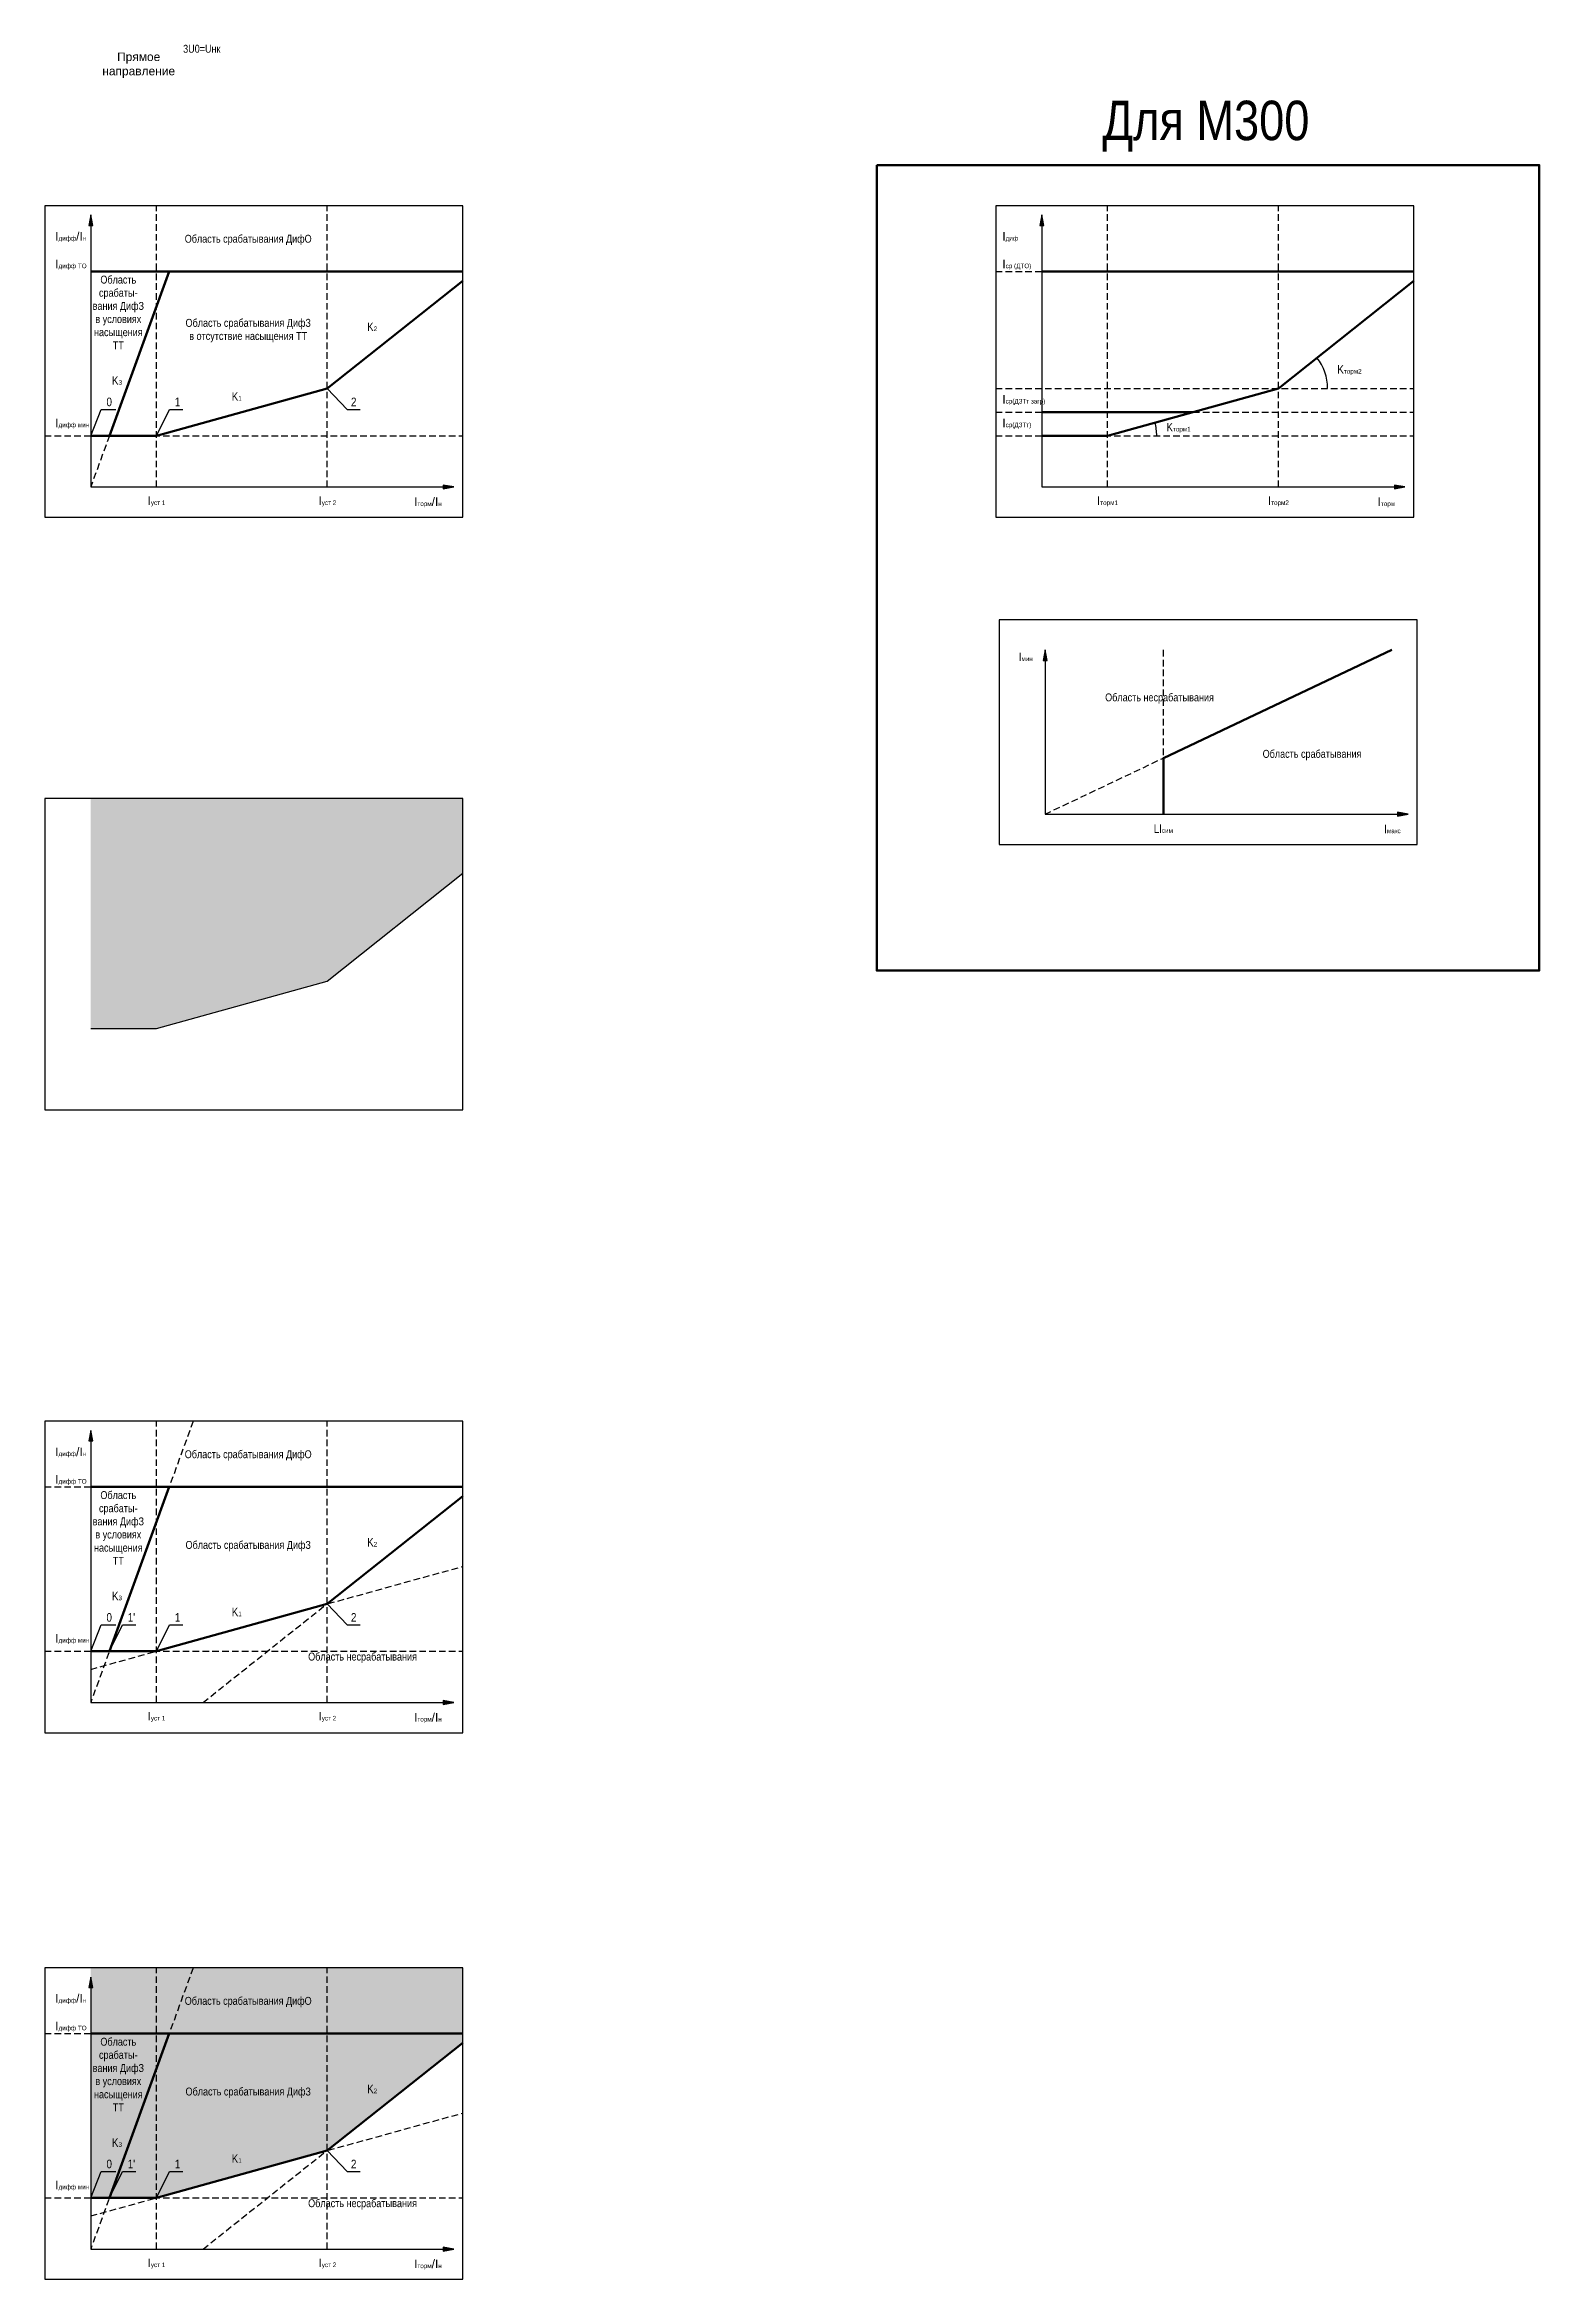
# Model space of a CAD drawing. Header units: millimetres. Extents: x 10500 to 23346, y -2028 to 447.
# Drawn here: x 10500 to 11637, y -2028 to -327 of the extents above; entities that cross this region are included whole.
import ezdxf
from ezdxf.enums import TextEntityAlignment as Align

# ---------------------------------------------------------------- set-up
doc = ezdxf.new("R2010")
doc.units = ezdxf.units.MM
doc.linetypes.add('штриховая2', pattern=[0.375, 0.25, -0.125])
doc.styles.add('2.5_Gost_RD', font='ARIALN.TTF', dxfattribs={"height": 2.5})
doc.styles.get("Standard").update_dxf_attribs({"font": 'ARIALN.TTF'})

msp = doc.modelspace()

# ---------------------------------------------------------------- texts
msp.add_text('3U0=Uнк', height=6).set_placement((10619.5, -333.5), align=Align.CENTER)
at = {"style": '2.5_Gost_RD'}
for s, insert, char_height, width, attachment_point in [('{\\fArial|b0|i0|c204|p34;\\H1.0833x;Прямое\\Pнаправление}', (10571.5, -343), 6, 129, 5), ('Для М300', (11383.4, -389.4), 30, 328.069, 5), ('{\\fArial|b0|i0|c0|p34;\\H1.0833x;I\\fArial Narrow|b0|i0|c204|p34;\\H0.53848x;дифф\\fArial|b0|i0|c0|p34;\\H1.8571x;/I\\fArial Narrow|b0|i0|c204|p34;\\H0.53848x;н}', (10508, -470), 6, 41, 1), ('Область срабатывания ДифО', (10654.8, -476), 6, 127.5, 5), ('{\\fArial|b0|i0|c0|p34;\\H1.0833x;I\\fArial Narrow|b0|i0|c204|p34;\\H0.53848x;диф}', (11228.5, -470), 6, 41, 1), ('{\\fArial|b0|i0|c0|p34;\\H1.0833x;I\\fArial Narrow|b0|i0|c204|p34;\\H0.53848x;дифф ТО\\fArial|b0|i0|c204|p34;\\H1.8571x; }', (10508, -491), 6, 41, 1), ('{\\fArial|b0|i0|c0|p34;\\H1.0833x;I\\fArial Narrow|b0|i0|c204|p34;\\H0.53848x;ср (ДТО)}', (11228.5, -491), 6, 41, 1), ('Область срабаты-\\Pвания ДифЗ\\Pв условиях насыщения ТТ ', (10556, -531.2), 6, 42, 5), ('Область срабатывания ДифЗ\\Pв отсутствие насыщения ТТ ', (10654.8, -545), 6, 127.5, 5), ('{\\H1.0833x;K\\H0.53848x;2\\H1.8571x; }', (10749.1, -542.1), 6, 41, 5), ('{\\H1.0833x;K\\H0.53848x;торм2\\H1.8571x; }', (11492.6, -575), 6, 41, 5), ('{\\H1.0833x;K\\H0.53848x;3\\H1.8571x; }', (10555, -583), 6, 41, 5), ('{\\H1.0833x;K\\H0.53848x;1\\H1.8571x; }', (10646.1, -595.1), 6, 41, 5), ('{\\fArial|b0|i0|c0|p34;\\H1.0833x;I\\fArial Narrow|b0|i0|c204|p34;\\H0.53848x;ср(ДЗТт загр)\\fArial|b0|i0|c204|p34;\\H1.8571x; }', (11228.5, -594), 6, 41, 1), ('{\\fArial|b0|i0|c0|p34;\\H1.0833x;I\\fArial Narrow|b0|i0|c204|p34;\\H0.53848x;дифф мин\\fArial|b0|i0|c204|p34;\\H1.8571x; }', (10508, -612), 6, 41, 1), ('{\\H1.0833x;0}', (10547, -596), 6, 41, 1), ('{\\H1.0833x;1}', (10599, -596), 6, 41, 1), ('{\\H1.0833x;2}', (10733, -596), 6, 41, 1), ('{\\fArial|b0|i0|c0|p34;\\H1.0833x;I\\fArial Narrow|b0|i0|c204|p34;\\H0.53848x;ср(ДЗТт)\\fArial|b0|i0|c204|p34;\\H1.8571x; }', (11228.5, -612), 6, 41, 1), ('{\\H1.0833x;K\\H0.53848x;торм1\\H1.8571x; }', (11362.6, -619), 6, 41, 5), ('{\\fArial|b0|i0|c0|p34;\\H1.0833x;I\\fArial Narrow|b0|i0|c204|p34;\\H0.53848x;уст 1\\fArial|b0|i0|c204|p34;\\H1.8571x; }', (10585, -675), 6, 41, 5), ('{\\fArial|b0|i0|c0|p34;\\H1.0833x;I\\fArial Narrow|b0|i0|c204|p34;\\H0.53848x;уст 2\\fArial|b0|i0|c204|p34;\\H1.8571x; }', (10715, -675), 6, 41, 5), ('{\\fArial|b0|i0|c0|p34;\\H1.0833x;I\\fArial Narrow|b0|i0|c204|p34;\\H0.53848x;торм\\fArial|b0|i0|c0|p34;\\H1.8571x;/I\\fArial Narrow|b0|i0|c204|p34;\\H0.53848x;н}', (10781, -672), 6, 41, 1), ('{\\fArial|b0|i0|c0|p34;\\H1.0833x;I\\fArial Narrow|b0|i0|c204|p34;\\H0.53848x;торм1\\fArial|b0|i0|c204|p34;\\H1.8571x; }', (11308.5, -675), 6, 41, 5), ('{\\fArial|b0|i0|c0|p34;\\H1.0833x;I\\fArial Narrow|b0|i0|c204|p34;\\H0.53848x;торм2\\fArial|b0|i0|c204|p34;\\H1.8571x; }', (11438.5, -675), 6, 41, 5), ('{\\fArial|b0|i0|c0|p34;\\H1.0833x;I\\fArial Narrow|b0|i0|c204|p34;\\H0.53848x;торм}', (11514, -672), 6, 41, 1), ('{\\H1.0833x;I\\H0.53848x;мин}', (11241, -790), 6, 41, 1), ('Область несрабатывания', (11348.1, -825), 6, 127.5, 5), ('Область срабатывания', (11464.1, -868), 6, 127.5, 5), ('{\\H1.0833x;LI\\H0.53848x;сим}', (11351, -924), 6, 41, 5), ('{\\H1.0833x;I\\H0.53848x;макс}', (11519, -921), 6, 41, 1), ('{\\fArial|b0|i0|c0|p34;\\H1.0833x;I\\fArial Narrow|b0|i0|c204|p34;\\H0.53848x;дифф\\fArial|b0|i0|c0|p34;\\H1.8571x;/I\\fArial Narrow|b0|i0|c204|p34;\\H0.53848x;н}', (10508, -1395), 6, 41, 1), ('Область срабатывания ДифО', (10654.8, -1401), 6, 127.5, 5), ('{\\fArial|b0|i0|c0|p34;\\H1.0833x;I\\fArial Narrow|b0|i0|c204|p34;\\H0.53848x;дифф ТО\\fArial|b0|i0|c204|p34;\\H1.8571x; }', (10508, -1416), 6, 41, 1), ('Область срабаты-\\Pвания ДифЗ\\Pв условиях насыщения ТТ ', (10556, -1456.2), 6, 42, 5), ('Область срабатывания ДифЗ', (10654.8, -1470), 6, 127.5, 5), ('{\\H1.0833x;K\\H0.53848x;2\\H1.8571x; }', (10749.1, -1467.1), 6, 41, 5), ('{\\H1.0833x;K\\H0.53848x;3\\H1.8571x; }', (10555, -1508), 6, 41, 5), ('{\\H1.0833x;0}', (10547, -1521), 6, 41, 1), ("{\\H1.0833x;1'}", (10563.2, -1521), 6, 41, 1), ('{\\H1.0833x;1}', (10599, -1521), 6, 41, 1), ('{\\H1.0833x;K\\H0.53848x;1\\H1.8571x; }', (10646.1, -1520.1), 6, 41, 5), ('{\\H1.0833x;2}', (10733, -1521), 6, 41, 1), ('{\\fArial|b0|i0|c0|p34;\\H1.0833x;I\\fArial Narrow|b0|i0|c204|p34;\\H0.53848x;дифф мин\\fArial|b0|i0|c204|p34;\\H1.8571x; }', (10508, -1537), 6, 41, 1), ('Область несрабатывания', (10741.8, -1555), 6, 127.5, 5), ('{\\fArial|b0|i0|c0|p34;\\H1.0833x;I\\fArial Narrow|b0|i0|c204|p34;\\H0.53848x;уст 1\\fArial|b0|i0|c204|p34;\\H1.8571x; }', (10585, -1600), 6, 41, 5), ('{\\fArial|b0|i0|c0|p34;\\H1.0833x;I\\fArial Narrow|b0|i0|c204|p34;\\H0.53848x;уст 2\\fArial|b0|i0|c204|p34;\\H1.8571x; }', (10715, -1600), 6, 41, 5), ('{\\fArial|b0|i0|c0|p34;\\H1.0833x;I\\fArial Narrow|b0|i0|c204|p34;\\H0.53848x;торм\\fArial|b0|i0|c0|p34;\\H1.8571x;/I\\fArial Narrow|b0|i0|c204|p34;\\H0.53848x;н}', (10781, -1597), 6, 41, 1), ('{\\fArial|b0|i0|c0|p34;\\H1.0833x;I\\fArial Narrow|b0|i0|c204|p34;\\H0.53848x;дифф\\fArial|b0|i0|c0|p34;\\H1.8571x;/I\\fArial Narrow|b0|i0|c204|p34;\\H0.53848x;н}', (10508, -1811), 6, 41, 1), ('Область срабатывания ДифО', (10654.8, -1817), 6, 127.5, 5), ('{\\fArial|b0|i0|c0|p34;\\H1.0833x;I\\fArial Narrow|b0|i0|c204|p34;\\H0.53848x;дифф ТО\\fArial|b0|i0|c204|p34;\\H1.8571x; }', (10508, -1832), 6, 41, 1), ('Область срабаты-\\Pвания ДифЗ\\Pв условиях насыщения ТТ ', (10556, -1872.2), 6, 42, 5), ('Область срабатывания ДифЗ', (10654.8, -1886), 6, 127.5, 5), ('{\\H1.0833x;K\\H0.53848x;2\\H1.8571x; }', (10749.1, -1883.1), 6, 41, 5), ('{\\H1.0833x;K\\H0.53848x;3\\H1.8571x; }', (10555, -1924), 6, 41, 5), ('{\\H1.0833x;0}', (10547, -1937), 6, 41, 1), ("{\\H1.0833x;1'}", (10563.2, -1937), 6, 41, 1), ('{\\H1.0833x;1}', (10599, -1937), 6, 41, 1), ('{\\H1.0833x;K\\H0.53848x;1\\H1.8571x; }', (10646.1, -1936.1), 6, 41, 5), ('{\\H1.0833x;2}', (10733, -1937), 6, 41, 1), ('{\\fArial|b0|i0|c0|p34;\\H1.0833x;I\\fArial Narrow|b0|i0|c204|p34;\\H0.53848x;дифф мин\\fArial|b0|i0|c204|p34;\\H1.8571x; }', (10508, -1953), 6, 41, 1), ('Область несрабатывания', (10741.8, -1971), 6, 127.5, 5), ('{\\fArial|b0|i0|c0|p34;\\H1.0833x;I\\fArial Narrow|b0|i0|c204|p34;\\H0.53848x;уст 1\\fArial|b0|i0|c204|p34;\\H1.8571x; }', (10585, -2016), 6, 41, 5), ('{\\fArial|b0|i0|c0|p34;\\H1.0833x;I\\fArial Narrow|b0|i0|c204|p34;\\H0.53848x;уст 2\\fArial|b0|i0|c204|p34;\\H1.8571x; }', (10715, -2016), 6, 41, 5), ('{\\fArial|b0|i0|c0|p34;\\H1.0833x;I\\fArial Narrow|b0|i0|c204|p34;\\H0.53848x;торм\\fArial|b0|i0|c0|p34;\\H1.8571x;/I\\fArial Narrow|b0|i0|c204|p34;\\H0.53848x;н}', (10781, -2013), 6, 41, 1)]:
    msp.add_mtext(s, dxfattribs=dict(at, insert=insert, char_height=char_height, width=width, attachment_point=attachment_point))

# ---------------------------------------------------------------- hatches: boundary and pattern name
at = {"ltscale": 100}
h = msp.add_hatch(color=256, dxfattribs=at)
h.dxf.hatch_style = 1
h.paths.add_polyline_path([(10535, -465), (10535, -457), (10533.5, -465)])
h = msp.add_hatch(color=256, dxfattribs=at)
h.dxf.hatch_style = 1
h.paths.add_polyline_path([(10535, -465), (10536.5, -465), (10535, -457)])
h = msp.add_hatch(color=256, dxfattribs=at)
h.dxf.hatch_style = 1
h.paths.add_polyline_path([(11258.5, -465), (11258.5, -457), (11257.1, -465)])
h = msp.add_hatch(color=256, dxfattribs=at)
h.dxf.hatch_style = 1
h.paths.add_polyline_path([(11258.5, -465), (11260.1, -465), (11258.5, -457)])
h = msp.add_hatch(color=256, dxfattribs=at)
h.dxf.hatch_style = 1
h.paths.add_polyline_path([(10803.2, -663.5), (10803.2, -664), (10811.2, -664), (10803.2, -662.5)])
h = msp.add_hatch(color=256, dxfattribs=at)
h.dxf.hatch_style = 1
h.paths.add_polyline_path([(11526.8, -663.5), (11526.8, -664), (11534.8, -664), (11526.8, -662.5)])
h = msp.add_hatch(color=256, dxfattribs=at)
h.dxf.hatch_style = 1
h.paths.add_polyline_path([(10811.2, -664), (10803.2, -664), (10803.2, -665.5)])
h = msp.add_hatch(color=256, dxfattribs=at)
h.dxf.hatch_style = 1
h.paths.add_polyline_path([(11534.8, -664), (11526.8, -664), (11526.8, -665.5)])
h = msp.add_hatch(color=256, dxfattribs=at)
h.dxf.hatch_style = 1
h.paths.add_polyline_path([(11261, -796), (11261, -788), (11259.5, -796)])
h = msp.add_hatch(color=256, dxfattribs=at)
h.dxf.hatch_style = 1
h.paths.add_polyline_path([(11261, -796), (11262.5, -796), (11261, -788)])
at = {"ltscale": 100, "true_color": 0xfcfcac}
h = msp.add_hatch(color=51, dxfattribs=at)
h.dxf.hatch_style = 1
h.paths.add_polyline_path([(10818, -901), (10535, -901), (10535, -908), (10535, -951), (10818, -951)])
at = {"ltscale": 100}
h = msp.add_hatch(color=256, dxfattribs=at)
h.dxf.hatch_style = 1
h.paths.add_polyline_path([(11529.2, -912.5), (11529.2, -913), (11537.2, -913), (11529.2, -911.5)])
h = msp.add_hatch(color=256, dxfattribs=at)
h.dxf.hatch_style = 1
h.paths.add_polyline_path([(11537.2, -913), (11529.2, -913), (11529.2, -914.5)])
h = msp.add_hatch(color=41, dxfattribs=at)
h.dxf.hatch_style = 1
h.paths.add_polyline_path([(10594.7, -951), (10535, -951), (10535, -1076), (10549.2, -1076)])
at = {"ltscale": 100, "true_color": 0xfff4d1}
h = msp.add_hatch(color=7, dxfattribs=at)
h.dxf.hatch_style = 1
h.paths.add_polyline_path([(10818, -958), (10818, -951), (10594.7, -951), (10549.2, -1076), (10585, -1076), (10715, -1040)])
at = {"ltscale": 100}
h = msp.add_hatch(color=256, dxfattribs=at)
h.dxf.hatch_style = 1
h.paths.add_polyline_path([(10535, -1390), (10535, -1382), (10533.5, -1390)])
h = msp.add_hatch(color=256, dxfattribs=at)
h.dxf.hatch_style = 1
h.paths.add_polyline_path([(10535, -1390), (10536.5, -1390), (10535, -1382)])
h = msp.add_hatch(color=256, dxfattribs=at)
h.dxf.hatch_style = 1
h.paths.add_polyline_path([(10803.2, -1588.5), (10803.2, -1589), (10811.2, -1589), (10803.2, -1587.5)])
h = msp.add_hatch(color=256, dxfattribs=at)
h.dxf.hatch_style = 1
h.paths.add_polyline_path([(10811.2, -1589), (10803.2, -1589), (10803.2, -1590.5)])
h = msp.add_hatch(color=256, dxfattribs=at)
h.dxf.hatch_style = 1
h.paths.add_polyline_path([(10535, -1806), (10535, -1798), (10533.5, -1806)])
at = {"ltscale": 100, "true_color": 0xfcfcac}
h = msp.add_hatch(color=51, dxfattribs=at)
h.dxf.hatch_style = 1
h.paths.add_polyline_path([(10818, -1791), (10535, -1791), (10535, -1798), (10535, -1841), (10818, -1841)])
at = {"ltscale": 100}
h = msp.add_hatch(color=256, dxfattribs=at)
h.dxf.hatch_style = 1
h.paths.add_polyline_path([(10535, -1806), (10536.5, -1806), (10535, -1798)])
h = msp.add_hatch(color=41, dxfattribs=at)
h.dxf.hatch_style = 1
h.paths.add_polyline_path([(10594.7, -1841), (10535, -1841), (10535, -1966), (10549.2, -1966)])
at = {"ltscale": 100, "true_color": 0xfff4d1}
h = msp.add_hatch(color=7, dxfattribs=at)
h.dxf.hatch_style = 1
h.paths.add_polyline_path([(10818, -1848), (10818, -1841), (10594.7, -1841), (10549.2, -1966), (10585, -1966), (10715, -1930)])
at = {"ltscale": 100}
h = msp.add_hatch(color=256, dxfattribs=at)
h.dxf.hatch_style = 1
h.paths.add_polyline_path([(10803.2, -2004.5), (10803.2, -2005), (10811.2, -2005), (10803.2, -2003.5)])
h = msp.add_hatch(color=256, dxfattribs=at)
h.dxf.hatch_style = 1
h.paths.add_polyline_path([(10811.2, -2005), (10803.2, -2005), (10803.2, -2006.5)])

# ---------------------------------------------------------------- linework, layer by layer
at = {"color": 3, "lineweight": 80}
msp.add_lwpolyline([(11133, -419), (11637, -419), (11637, -1032), (11133, -1032)], close=True, dxfattribs=at)
at = {"ltscale": 100}
for points in [[(10500, -687), (10818, -687), (10818, -450), (10500, -450)], [(11223.5, -687), (11541.5, -687), (11541.5, -450), (11223.5, -450)], [(11226, -936), (11544, -936), (11544, -765), (11226, -765)], [(10500, -1138), (10818, -1138), (10818, -901), (10500, -901)], [(10500, -1612), (10818, -1612), (10818, -1375), (10500, -1375)], [(10500, -1612), (10818, -1612), (10818, -1375), (10500, -1375)], [(10500, -2028), (10818, -2028), (10818, -1791), (10500, -1791)], [(10500, -2028), (10818, -2028), (10818, -1791), (10500, -1791)], [(10500, -2028), (10818, -2028), (10818, -1791), (10500, -1791)]]:
    msp.add_lwpolyline(points, close=True, dxfattribs=at)
for points in [[(10535, -457), (10533.5, -465), (10534.5, -465), (10536.5, -465), (10535, -457)], [(11258.5, -457), (11257.1, -465), (11258.1, -465), (11260.1, -465), (11258.5, -457)], [(10715, -589), (10730, -605), (10740, -605)], [(10535, -625), (10543, -605), (10554, -605)], [(10585, -625), (10595, -605), (10605, -605)], [(10811.2, -664), (10803.2, -662.5), (10803.2, -663.5), (10803.2, -665.5), (10811.2, -664)], [(11534.8, -664), (11526.8, -662.5), (11526.8, -663.5), (11526.8, -665.5), (11534.8, -664)], [(11261, -788), (11259.5, -796), (11260.5, -796), (11262.5, -796), (11261, -788)], [(11537.2, -913), (11529.2, -911.5), (11529.2, -912.5), (11529.2, -914.5), (11537.2, -913)], [(10535, -1076), (10585, -1076), (10715, -1040), (10818, -958)], [(10535, -1382), (10533.5, -1390), (10534.5, -1390), (10536.5, -1390), (10535, -1382)], [(10535, -1550), (10543, -1530), (10554, -1530)], [(10549.2, -1550), (10559.2, -1530), (10569.2, -1530)], [(10585, -1550), (10595, -1530), (10605, -1530)], [(10715, -1514), (10730, -1530), (10740, -1530)], [(10811.2, -1589), (10803.2, -1587.5), (10803.2, -1588.5), (10803.2, -1590.5), (10811.2, -1589)], [(10535, -1798), (10533.5, -1806), (10534.5, -1806), (10536.5, -1806), (10535, -1798)], [(10535, -1966), (10585, -1966), (10715, -1930), (10818, -1848)], [(10715, -1930), (10730, -1946), (10740, -1946)], [(10535, -1966), (10543, -1946), (10554, -1946)], [(10549.2, -1966), (10559.2, -1946), (10569.2, -1946)], [(10585, -1966), (10595, -1946), (10605, -1946)], [(10811.2, -2005), (10803.2, -2003.5), (10803.2, -2004.5), (10803.2, -2006.5), (10811.2, -2005)]]:
    msp.add_lwpolyline(points, dxfattribs=at)
at = {"lineweight": 30}
for points in [[(10535, -457), (10535, -664)], [(11258.5, -457), (11258.5, -664)], [(10535, -664), (10811.2, -664)], [(11258.5, -664), (11534.7, -664)], [(11261, -788), (11261, -913)], [(11261, -913), (11537.2, -913)], [(10535, -1382), (10535, -1589)], [(10535, -1589), (10811.2, -1589)], [(10535, -1798), (10535, -2005)], [(10535, -2005), (10811.2, -2005)]]:
    msp.add_lwpolyline(points, dxfattribs=at)
at = {"color": 62, "linetype": 'штриховая2', "ltscale": 20}
for points in [[(10585, -664), (10585, -450)], [(10715, -664), (10715, -450)], [(11308.5, -664), (11308.5, -450)], [(11438.5, -664), (11438.5, -450)], [(11351, -913), (11351, -788)], [(10585, -1589), (10585, -1375)], [(10715, -1589), (10715, -1375)], [(10585, -2005), (10585, -1791)], [(10715, -2005), (10715, -1791)]]:
    msp.add_lwpolyline(points, dxfattribs=at)
at = {"lineweight": 80}
for points in [[(10535, -500), (10818, -500)], [(10535, -625), (10585, -625), (10715, -589), (10818, -507)], [(11258.5, -500), (11541.5, -500)], [(11258.5, -625), (11308.5, -625), (11438.5, -589), (11541.5, -507)], [(11258.5, -607), (11373.5, -607)], [(11524.8, -788), (11351, -870.3), (11351, -913)], [(10535, -1425), (10818, -1425)], [(10535, -1550), (10585, -1550), (10715, -1514), (10818, -1432)], [(10535, -1841), (10818, -1841)], [(10535, -1966), (10585, -1966), (10715, -1930), (10818, -1848)]]:
    msp.add_lwpolyline(points, dxfattribs=at)
at = {"color": 1, "lineweight": 80}
for points in [[(10549.2, -625), (10594.7, -500)], [(10549.2, -1550), (10594.7, -1425)], [(10549.2, -1966), (10594.7, -1841)]]:
    msp.add_lwpolyline(points, dxfattribs=at)
at = {"color": 140, "linetype": 'штриховая2', "ltscale": 20}
for points in [[(11223.5, -500), (11541.5, -500)], [(11223.5, -589), (11541.5, -589)], [(11223.5, -607), (11541.5, -607)], [(10500, -625), (10818, -625)], [(11223.5, -625), (11541.5, -625)], [(10500, -1550), (10818, -1550)], [(10500, -1966), (10818, -1966)]]:
    msp.add_lwpolyline(points, dxfattribs=at)
at = {"color": 1, "linetype": 'штриховая2', "ltscale": 20}
for points in [[(10549.2, -625), (10535, -664)], [(10612.9, -1375), (10535, -1589)], [(10612.9, -1791), (10535, -2005)]]:
    msp.add_lwpolyline(points, dxfattribs=at)
at = {"linetype": 'штриховая2', "ltscale": 20}
msp.add_lwpolyline([(11261, -913), (11351, -870.3)], dxfattribs=at)
at = {"color": 43, "linetype": 'штриховая2', "ltscale": 20}
for points in [[(10500, -1425), (10818, -1425)], [(10500, -1841), (10818, -1841)]]:
    msp.add_lwpolyline(points, dxfattribs=at)
at = {"color": 2, "linetype": 'штриховая2', "ltscale": 20}
for points in [[(10818, -1432), (10620.8, -1589)], [(10535, -1563.8), (10818, -1485.5)], [(10818, -1848), (10620.8, -2005)], [(10535, -1979.8), (10818, -1901.5)]]:
    msp.add_lwpolyline(points, dxfattribs=at)
at = {"ltscale": 100}
for centre, end in [((11438.5, -589), 38.5239), ((11308.5, -625), 15.4786)]:
    msp.add_arc(centre, 37.5, 0, end, dxfattribs=at)

msp.set_redraw_order([(e.dxf.handle, doc.entitydb.next_handle()) for e in msp.query("TEXT MTEXT ATTDEF DIMENSION ARC_DIMENSION")])  # texts and dimensions are drawn at this point

doc.saveas('drawing.dxf')
